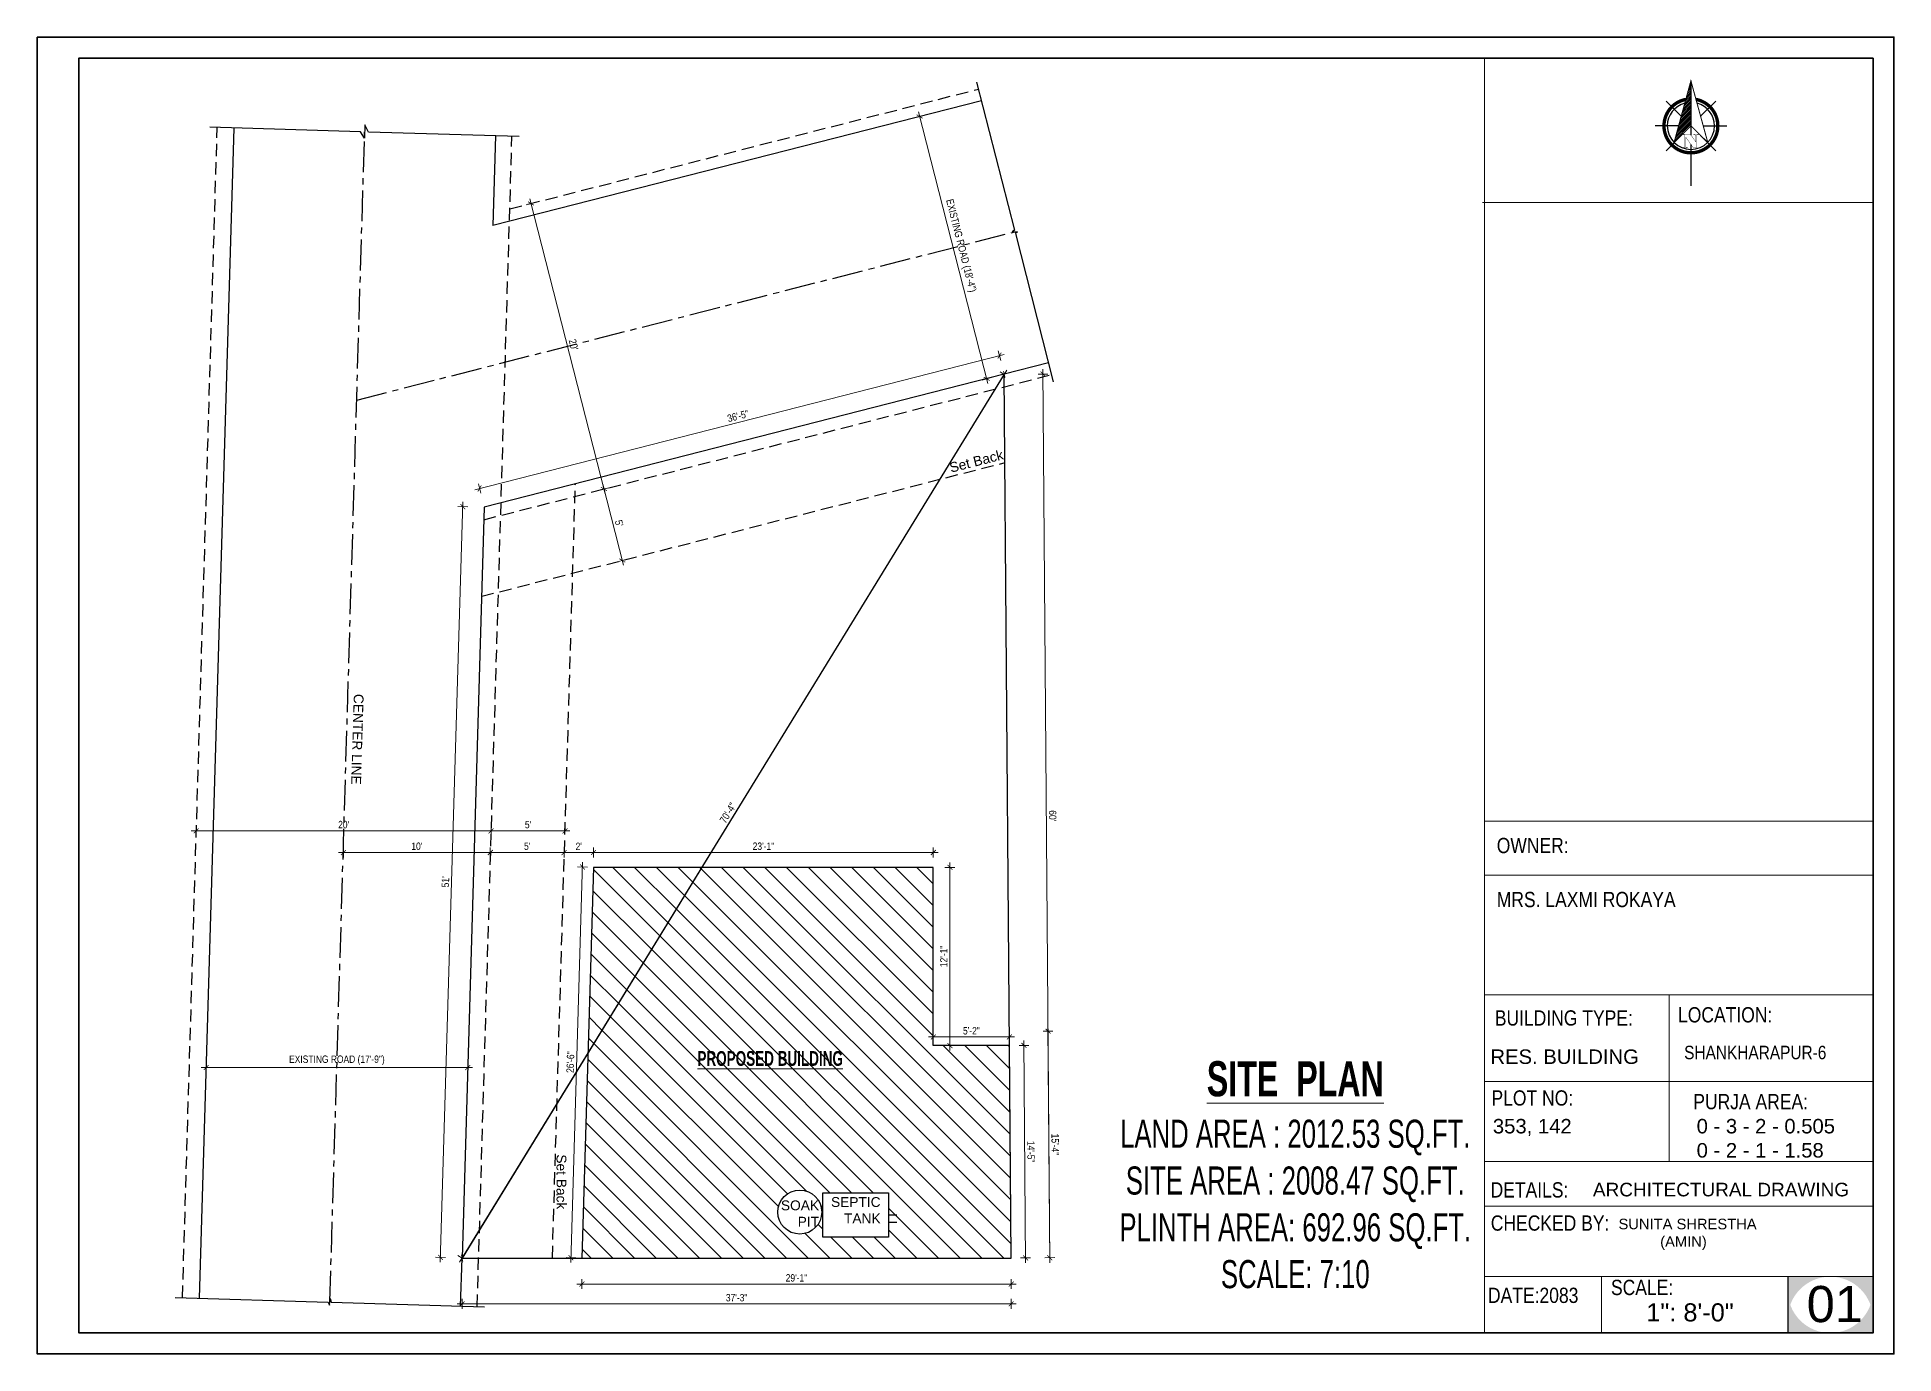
# Model space of a CAD drawing. Header units: inches. Extents: x -4962553 to -4957717, y -3263817 to -3261572.
# Drawn here: x -4958775 to -4957717, y -3263588 to -3262837 of the extents above; entities that cross this region are included whole.
import ezdxf

# ---------------------------------------------------------------- set-up
doc = ezdxf.new("R2010")
doc.units = ezdxf.units.IN
doc.header["$LTSCALE"] = 2
doc.header["$MEASUREMENT"] = 0
doc.header["$PDMODE"] = 34
doc.linetypes.add('CENTER', pattern=[2, 1.25, -0.25, 0.25, -0.25])
doc.linetypes.add('HIDDEN', pattern=[0.375, 0.25, -0.125])
doc.layers.get('0').update_dxf_attribs({"linetype": 'CONTINUOUS'})
doc.layers.get('DEFPOINTS').update_dxf_attribs({"color": 141, "linetype": 'CONTINUOUS'})
doc.layers.add('A-Hatch', color=7, linetype='CONTINUOUS')
doc.layers.add('furniture', color=31, linetype='CONTINUOUS')
for name, color, linetype, lineweight in [('DIM 1-100', 4, 'CONTINUOUS', 13), ('DIMENTION', 140, 'CONTINUOUS', 0), ('Rebars', 1, 'CONTINUOUS', 13), ('Siteplan', 7, 'CONTINUOUS', 30), ('TEXT', 181, 'CONTINUOUS', 25), ('Text-100.w', 254, 'CONTINUOUS', 9), ('TEXTLAYER', 7, 'CONTINUOUS', 18), ('Toilet', 7, 'CONTINUOUS', 25)]:
    doc.layers.add(name, color=color, linetype=linetype, lineweight=lineweight)
doc.layers.add('Normal Wall', color=7, linetype='CONTINUOUS', lineweight=35, true_color=0xffaf89)
doc.layers.add('Rear Wall', color=7, linetype='CONTINUOUS', lineweight=20, true_color=0xd4e480)
doc.styles.add('Arial', font='arial.ttf', dxfattribs={"width": 0.8, "height": 12})
doc.styles.get("Standard").update_dxf_attribs({"font": 'ARIALN.TTF'})
doc.styles.add('SwissBT', font='swiss.ttf', dxfattribs={"height": 12})
doc.dimstyles.new('1 by 96', dxfattribs={"dimtxt": 6, "dimasz": 4, "dimexe": 4, "dimexo": 4, "dimgap": 2, "dimtad": 1, "dimdec": 0, "dimzin": 0, "dimdsep": 46, "dimlunit": 4, "dimtxsty": 'Standard', "dimblk": 'ARCHTICK', "dimcen": 0, "dimdle": 4, "dimadec": 0, "dimazin": 0, "dimtfac": 1, "dimtdec": 0, "dimtix": 1, "dimtofl": 0, "dimtmove": 1, "dimatfit": 3, "dimldrblk": 'ARCHTICK', "dimfxl": 4, "dimfxlon": 1, "dimtolj": 1, "dimtzin": 0, "dimlwd": -1, "dimlwe": -1, "dimarcsym": 0})
pattern_1 = [(315, (4974962.563, 3267103.765), (8.838834765, 8.838834765), [])]

msp = doc.modelspace()

# ---------------------------------------------------------------- texts
at = {"color": 0}
for s, p in [('OWNER:', (-4957943, -3263302.5)), ('LOCATION:', (-4957839.7, -3263399))]:
    msp.add_text(s, height=8.7, dxfattribs=at).set_placement(p)
at = {"layer": 'TEXT', "color": 0}
for s, height, p in [('OWNER:', 8.7, (-4957943, -3263302.5)), ('MRS. LAXMI ROKAYA', 8.704, (-4957943, -3263333.3)), ('LOCATION:', 8.7, (-4957839.7, -3263399)), ('CHECKED BY:', 8.704, (-4957946.4, -3263517.7)), ('DATE:2083', 8.7, (-4957948, -3263558.9)), ('SCALE:', 8.7, (-4957877.9, -3263554.4)), ('SCALE:', 8.7, (-4957877.9, -3263554.4))]:
    msp.add_text(s, height=height, dxfattribs=at).set_placement(p)
at = {"layer": 'TEXT', "color": 0, "attachment_point": 1}
for s, insert, char_height, width in [('BUILDING TYPE:', (-4957944.1, -3263392.1), 8.704, 148.555), ('BUILDING TYPE:', (-4957944.1, -3263392.1), 8.704, 148.555), ('PLOT NO: ', (-4957946, -3263437.7), 8.7, 138.027), ('PLOT NO: ', (-4957946, -3263437.7), 8.7, 138.027), ('PURJA AREA:', (-4957831, -3263439.8), 8.704, 197.582), ('PURJA AREA:', (-4957831, -3263439.8), 8.704, 197.582), ('DETAILS: ', (-4957946.5, -3263490.1), 8.7, 138.027)]:
    msp.add_mtext(s, dxfattribs=dict(at, insert=insert, char_height=char_height, width=width))
at = {"layer": 'TEXT', "color": 0, "attachment_point": 1, "style": 'SwissBT'}
for s, insert, char_height, width in [('RES. BUILDING', (-4957946.6, -3263414.4), 8.256, 163.214), ('353, 142', (-4957945.2, -3263454), 8.26, 163.214), ('0 - 3 - 2 - 0.505\\P0 - 2 - 1 - 1.58', (-4957829.1, -3263454), 8.256, 81.331), ('01', (-4957766.4, -3263549.2), 20.64, 20.158)]:
    msp.add_mtext(s, dxfattribs=dict(at, insert=insert, char_height=char_height, width=width))
at = {"layer": 'TEXT', "color": 0, "linetype": 'ByBlock', "insert": (-4957836.2, -3263412.3), "char_height": 7.671, "attachment_point": 1}
msp.add_mtext_dynamic_manual_height_columns('SHANKHARAPUR-6', width=381.035, gutter_width=1.53, heights=[0], dxfattribs=at)
at = {"layer": 'TEXT', "color": 0, "linetype": 'ByBlock', "style": 'SwissBT'}
for s, insert, char_height, width, attachment_point in [('ARCHITECTURAL DRAWING', (-4957888.2, -3263490.4), 7.74, 268.532, 1), ('  SUNITA SHRESTHA\\P(AMIN)', (-4957836.6, -3263510.9), 6, 88.549, 2)]:
    msp.add_mtext(s, dxfattribs=dict(at, insert=insert, char_height=char_height, width=width, attachment_point=attachment_point))
at = {"layer": 'TEXT', "color": 0, "ltscale": 0.5, "insert": (-4957857.8, -3263559.1), "char_height": 10.32, "width": 127.534, "attachment_point": 1, "style": 'SwissBT'}
msp.add_mtext('1": 8\'-0"', dxfattribs=at)
msp.add_mtext('1": 8\'-0"', dxfattribs=at)
at = {"layer": 'Text-100.w', "insert": (-4958057.8, -3263421.1), "char_height": 20, "width": 569.102, "attachment_point": 2, "style": 'Arial'}
msp.add_mtext('\\A1;{\\fArial Narrow|b1|i0|c0|p34;\\LSITE  PLAN\\P\\fArial Narrow|b0|i0|c0|p34;\\H0.8x;\\lLAND AREA : 2012.53 SQ.FT.\\PSITE AREA : 2008.47 SQ.FT.\\PPLINTH AREA: 692.96 SQ.FT.\\PSCALE: 7:10}', dxfattribs=at)

# ---------------------------------------------------------------- blocks, each defined once
blk = doc.blocks.new('*X436')
at = {"color": 0}
for p, q in [((145.96, -414.6), (147.62, -412.94)), ((146.16, -413.87), (147.62, -412.41)), ((146.36, -413.14), (147.62, -411.88)), ((146.55, -412.41), (147.62, -411.35)), ((146.75, -411.68), (147.62, -410.82)), ((146.95, -410.95), (147.62, -410.29)), ((147.15, -410.22), (147.62, -409.76)), ((147.35, -409.49), (147.62, -409.23)), ((147.55, -408.76), (147.62, -408.7)), ((143.76, -422.63), (147.62, -418.77)), ((143.96, -421.9), (147.62, -418.24)), ((144.16, -421.17), (147.62, -417.71)), ((144.36, -420.44), (147.62, -417.18)), ((144.56, -419.71), (147.62, -416.65)), ((144.76, -418.98), (147.62, -416.12)), ((144.96, -418.25), (147.62, -415.59)), ((145.16, -417.52), (147.62, -415.06)), ((145.36, -416.79), (147.62, -414.53)), ((145.56, -416.06), (147.62, -414)), ((145.76, -415.33), (147.62, -413.47)), ((142.76, -426.28), (147.62, -421.42)), ((142.96, -425.55), (147.62, -420.89)), ((143.16, -424.82), (147.62, -420.36)), ((143.36, -424.09), (147.62, -419.83)), ((143.56, -423.36), (147.62, -419.3))]:
    blk.add_line(p, q, dxfattribs=at)
blk = doc.blocks.new('NORTH_15')
for p, q in [((-2.87, 2.87), (-7.37, 7.37)), ((0, 3.66), (0, 10.62)), ((2.87, 2.87), (7.37, 7.37)), ((-13.37, 0), (2.72, 0)), ((5.49, 0), (17.83, 0)), ((-2.87, -2.87), (-7.37, -7.37)), ((0, -3.66), (0, -10.62)), ((2.87, -2.87), (7.37, -7.37))]:
    blk.add_line(p, q)
at = {"const_width": 1}
for points in [[(0, -8, 1), (0, 8, 0.359415), (-7.86, 1.52, 1)], [(-7.86, -1.52, 0.359415), (0, -8, 1)]]:
    blk.add_lwpolyline(points, format="xyb", dxfattribs=at)
for points, const_width in [([(4.96, -5.01), (-13.37, 0), (4.9, 5), (0, 0), (4.96, -5.01)], 0.3), ([(5.93, -1.55), (6, -1.55), (6.07, -1.54), (6.13, -1.53), (6.17, -1.52), (6.22, -1.51), (6.26, -1.49), (6.28, -1.47), (6.3, -1.45), (6.32, -1.42), (6.33, -1.39), (6.35, -1.34), (6.36, -1.29), (6.37, -1.23), (6.38, -1.16), (6.38, -1.08), (6.38, -1), (6.54, -1), (6.54, -2.34), (6.38, -2.34), (6.38, -2.3), (6.38, -2.23), (6.38, -2.16), (6.37, -2.09), (6.36, -2.04), (6.35, -1.99), (6.33, -1.95), (6.32, -1.91), (6.3, -1.88), (6.28, -1.86), (6.26, -1.83), (6.22, -1.81), (6.18, -1.8), (6.13, -1.78), (6.07, -1.77), (6.01, -1.76), (5.95, -1.76), (2.66, -1.76), (2.66, -2.34), (2.5, -2.34), (2.5, -0.16), (4.71, 1.44), (3.14, 1.44), (3.07, 1.44), (3, 1.43), (2.94, 1.42), (2.89, 1.41), (2.85, 1.4), (2.81, 1.38), (2.78, 1.36), (2.76, 1.34), (2.74, 1.31), (2.72, 1.27), (2.7, 1.22), (2.69, 1.17), (2.68, 1.11), (2.67, 1.04), (2.66, 0.97), (2.66, 0.89), (2.66, 0.87), (2.5, 0.87), (2.5, 2.21), (2.66, 2.21), (2.66, 2.17), (2.66, 2.09), (2.67, 2.03), (2.68, 1.97), (2.69, 1.91), (2.7, 1.86), (2.71, 1.82), (2.73, 1.78), (2.75, 1.76), (2.77, 1.74), (2.8, 1.72), (2.85, 1.7), (2.89, 1.68), (2.94, 1.67), (3, 1.66), (3.07, 1.66), (3.14, 1.66), (6.54, 1.66), (6.54, 0.75), (3.33, -1.55), (5.93, -1.55), (5.93, -1.55)], 0.1)]:
    blk.add_lwpolyline(points, dxfattribs=dict(const_width=const_width))
for start, end in [(90, 164.973), (270, 90), (195.027, 270)]:
    blk.add_arc((0, 0), 7, start, end)
at = {"rotation": 90}
blk.add_blockref('*X436', (-421.89, -147.62), dxfattribs=at)
blk = doc.blocks.new('A$C0BDB7EE9')
at = {"layer": 'Siteplan', "xscale": 2.999999999999779, "yscale": 2.999999999999779, "zscale": 2.999999999999779, "rotation": 247.8612575918487}
blk.add_blockref('NORTH_15', (20.2, 49.5), dxfattribs=at)
blk = doc.blocks.new('A$C327B4BBD')
at = {"layer": 'DIMENTION', "ltscale": 0.3, "xscale": 1.171875000000082, "yscale": 1.171875000000082, "zscale": 1.171875000000082, "rotation": 112.1387424081494}
blk.add_blockref('A$C0BDB7EE9', (16.1, 0), dxfattribs=at)
blk = doc.blocks.new('_ArchTick')
at = {"color": 0, "linetype": 'ByBlock', "const_width": 0.15}
blk.add_lwpolyline([(-0.5, -0.5), (0.5, 0.5)], dxfattribs=at)
blk = doc.blocks.new('*D1543')
at = {"layer": 'DEFPOINTS', "color": 0, "ltscale": 0.5, "transparency": 16777216}
for p in [(-4956739.3, -3262844.5), (-4957180.7, -3263564), (-4957180.7, -3263564)]:
    blk.add_point(p, dxfattribs=at)
at = {"layer": 'DIM 1-100', "color": 0, "ltscale": 0.5, "transparency": 16777216}
for p, q in [((-4956737.2, -3262841), (-4957182.8, -3263567.4)), ((-4956739.3, -3262844.5), (-4956742.7, -3262842.4)), ((-4957180.7, -3263564), (-4957184.1, -3263561.9))]:
    blk.add_line(p, q, dxfattribs=at)
at = {"layer": 'DIM 1-100', "color": 0, "ltscale": 0.5, "transparency": 16777216, "xscale": 4, "yscale": 4, "zscale": 4}
for p, rotation in [((-4956739.3, -3262844.5), 58.47003300398777), ((-4957180.7, -3263564), 238.4700330039878)]:
    blk.add_blockref('_ArchTick', p, dxfattribs=dict(at, rotation=rotation))
at = {"layer": 'DIM 1-100', "color": 0, "ltscale": 0.5, "transparency": 16777216, "insert": (-4956964.3, -3263201.6), "char_height": 6, "attachment_point": 5, "rotation": 58.47}
blk.add_mtext('\\A1;70\'-4"', dxfattribs=at)
blk = doc.blocks.new('*D1544')
at = {"layer": 'DEFPOINTS', "color": 0, "ltscale": 0.5, "transparency": 16777216}
for p in [(-4957073.7, -3263233.8), (-4957073.7, -3263245.9), (-4956797.1, -3263245.9)]:
    blk.add_point(p, dxfattribs=at)
at = {"layer": 'DIM 1-100', "color": 0, "ltscale": 0.5, "transparency": 16777216}
for p, q in [((-4956793.1, -3263233.8), (-4957077.7, -3263233.8)), ((-4957073.7, -3263237.8), (-4957073.7, -3263229.8)), ((-4956797.1, -3263237.8), (-4956797.1, -3263229.8))]:
    blk.add_line(p, q, dxfattribs=at)
at = {"layer": 'DIM 1-100', "color": 0, "ltscale": 0.5, "transparency": 16777216, "xscale": 4, "yscale": 4, "zscale": 4, "rotation": 180}
blk.add_blockref('_ArchTick', (-4957073.7, -3263233.8), dxfattribs=at)
at = {"layer": 'DIM 1-100', "color": 0, "ltscale": 0.5, "transparency": 16777216, "xscale": 4, "yscale": 4, "zscale": 4}
blk.add_blockref('_ArchTick', (-4956797.1, -3263233.8), dxfattribs=at)
at = {"layer": 'DIM 1-100', "color": 0, "ltscale": 0.5, "transparency": 16777216, "insert": (-4956935.4, -3263228.7), "char_height": 6, "attachment_point": 5}
blk.add_mtext('\\A1;23\'-1"', dxfattribs=at)
blk = doc.blocks.new('*D1545')
at = {"layer": 'DEFPOINTS', "color": 0, "ltscale": 0.5, "transparency": 16777216}
for p in [(-4957073.7, -3263245.9), (-4957092.1, -3263563.7), (-4957083.2, -3263564)]:
    blk.add_point(p, dxfattribs=at)
at = {"layer": 'DIM 1-100', "color": 0, "ltscale": 0.5, "transparency": 16777216}
for p, q in [((-4957082.6, -3263241.6), (-4957092.3, -3263567.7)), ((-4957078.7, -3263245.7), (-4957086.7, -3263245.5)), ((-4957088.1, -3263563.9), (-4957096.1, -3263563.6))]:
    blk.add_line(p, q, dxfattribs=at)
at = {"layer": 'DIM 1-100', "color": 0, "ltscale": 0.5, "transparency": 16777216, "xscale": 4, "yscale": 4, "zscale": 4}
for p, rotation in [((-4957082.7, -3263245.6), 88.29686496680357), ((-4957092.1, -3263563.7), 268.2968649668036)]:
    blk.add_blockref('_ArchTick', p, dxfattribs=dict(at, rotation=rotation))
at = {"layer": 'DIM 1-100', "color": 0, "ltscale": 0.5, "transparency": 16777216, "insert": (-4957092.5, -3263404.5), "char_height": 6, "attachment_point": 5, "rotation": 88.2969}
blk.add_mtext('\\A1;26\'-6"', dxfattribs=at)
blk = doc.blocks.new('*D1546')
at = {"layer": 'DEFPOINTS', "color": 0, "ltscale": 0.5, "transparency": 16777216}
for p in [(-4956797.1, -3263245.9), (-4956783.6, -3263245.9), (-4956797.1, -3263391)]:
    blk.add_point(p, dxfattribs=at)
at = {"layer": 'DIM 1-100', "color": 0, "ltscale": 0.5, "transparency": 16777216}
for p, q in [((-4956787.6, -3263245.9), (-4956779.6, -3263245.9)), ((-4956783.6, -3263395), (-4956783.6, -3263241.9)), ((-4956787.6, -3263391), (-4956779.6, -3263391))]:
    blk.add_line(p, q, dxfattribs=at)
at = {"layer": 'DIM 1-100', "color": 0, "ltscale": 0.5, "transparency": 16777216, "xscale": 4, "yscale": 4, "zscale": 4}
for p, rotation in [((-4956783.6, -3263245.9), 90), ((-4956783.6, -3263391), 270)]:
    blk.add_blockref('_ArchTick', p, dxfattribs=dict(at, rotation=rotation))
at = {"layer": 'DIM 1-100', "color": 0, "ltscale": 0.5, "transparency": 16777216, "insert": (-4956788.6, -3263318.4), "char_height": 6, "attachment_point": 5, "rotation": 90}
blk.add_mtext('\\A1;12\'-1"', dxfattribs=at)
blk = doc.blocks.new('*D1547')
at = {"layer": 'DEFPOINTS', "color": 0, "ltscale": 0.5, "transparency": 16777216}
for p in [(-4956797.1, -3263384), (-4956797.1, -3263391), (-4956735.1, -3263391)]:
    blk.add_point(p, dxfattribs=at)
at = {"layer": 'DIM 1-100', "color": 0, "ltscale": 0.5, "transparency": 16777216}
for p, q in [((-4956731.1, -3263384), (-4956801.1, -3263384)), ((-4956797.1, -3263387), (-4956797.1, -3263380)), ((-4956735.1, -3263387), (-4956735.1, -3263380))]:
    blk.add_line(p, q, dxfattribs=at)
at = {"layer": 'DIM 1-100', "color": 0, "ltscale": 0.5, "transparency": 16777216, "xscale": 4, "yscale": 4, "zscale": 4}
for p, rotation in [((-4956797.1, -3263384), 180.000342055411), ((-4956735.1, -3263384), 0.0003420554109556661)]:
    blk.add_blockref('_ArchTick', p, dxfattribs=dict(at, rotation=rotation))
at = {"layer": 'DIM 1-100', "color": 0, "ltscale": 0.5, "transparency": 16777216, "insert": (-4956766.1, -3263379), "char_height": 6, "attachment_point": 5, "rotation": 0.0003}
blk.add_mtext('\\A1;5\'-2"', dxfattribs=at)
blk = doc.blocks.new('*D1548')
at = {"layer": 'DEFPOINTS', "color": 0, "ltscale": 0.5, "transparency": 16777216}
for p in [(-4956735.1, -3263391), (-4956723.3, -3263390.9), (-4956733.7, -3263564)]:
    blk.add_point(p, dxfattribs=at)
at = {"layer": 'DIM 1-100', "color": 0, "ltscale": 0.5, "transparency": 16777216}
for p, q in [((-4956727.3, -3263390.9), (-4956719.3, -3263390.9)), ((-4956722, -3263567.9), (-4956723.3, -3263386.9)), ((-4956726, -3263563.9), (-4956718, -3263563.9))]:
    blk.add_line(p, q, dxfattribs=at)
at = {"layer": 'DIM 1-100', "color": 0, "ltscale": 0.5, "transparency": 16777216, "xscale": 4, "yscale": 4, "zscale": 4}
for p, rotation in [((-4956723.3, -3263390.9), 90.44103127901413), ((-4956722, -3263563.9), 270.4410312790141)]:
    blk.add_blockref('_ArchTick', p, dxfattribs=dict(at, rotation=rotation))
at = {"layer": 'DIM 1-100', "color": 0, "ltscale": 0.5, "transparency": 16777216, "insert": (-4956717.6, -3263477.4), "char_height": 6, "attachment_point": 5, "rotation": 270.441}
blk.add_mtext('\\A1;14\'-5"', dxfattribs=at)
blk = doc.blocks.new('*D1549')
at = {"layer": 'DEFPOINTS', "color": 0, "ltscale": 0.5, "transparency": 16777216}
for p in [(-4957083.2, -3263564), (-4956733.7, -3263564), (-4956733.7, -3263585.2)]:
    blk.add_point(p, dxfattribs=at)
at = {"layer": 'DIM 1-100', "color": 0, "ltscale": 0.5, "transparency": 16777216}
for p, q in [((-4957083.2, -3263581.2), (-4957083.2, -3263589.2)), ((-4956733.7, -3263581.2), (-4956733.7, -3263589.2)), ((-4957087.2, -3263585.2), (-4956729.7, -3263585.2))]:
    blk.add_line(p, q, dxfattribs=at)
at = {"layer": 'DIM 1-100', "color": 0, "ltscale": 0.5, "transparency": 16777216, "xscale": 4, "yscale": 4, "zscale": 4, "rotation": 180}
blk.add_blockref('_ArchTick', (-4957083.2, -3263585.2), dxfattribs=at)
at = {"layer": 'DIM 1-100', "color": 0, "ltscale": 0.5, "transparency": 16777216, "xscale": 4, "yscale": 4, "zscale": 4}
blk.add_blockref('_ArchTick', (-4956733.7, -3263585.2), dxfattribs=at)
at = {"layer": 'DIM 1-100', "color": 0, "ltscale": 0.5, "transparency": 16777216, "insert": (-4956908.5, -3263580.2), "char_height": 6, "attachment_point": 5}
blk.add_mtext('\\A1;29\'-1"', dxfattribs=at)
blk = doc.blocks.new('*D1550')
at = {"layer": 'DEFPOINTS', "color": 0, "ltscale": 0.5, "transparency": 16777216}
for p in [(-4957162.5, -3262952.7), (-4957198.2, -3263563.5), (-4957180.7, -3263564)]:
    blk.add_point(p, dxfattribs=at)
at = {"layer": 'DIM 1-100', "color": 0, "ltscale": 0.5, "transparency": 16777216}
for p, q in [((-4957180, -3262948.2), (-4957198.4, -3263567.5)), ((-4957176.1, -3262952.3), (-4957184.1, -3262952)), ((-4957194.2, -3263563.6), (-4957202.2, -3263563.4))]:
    blk.add_line(p, q, dxfattribs=at)
at = {"layer": 'DIM 1-100', "color": 0, "ltscale": 0.5, "transparency": 16777216, "xscale": 4, "yscale": 4, "zscale": 4}
for p, rotation in [((-4957180.1, -3262952.2), 88.29686496683945), ((-4957198.2, -3263563.5), 268.2968649668395)]:
    blk.add_blockref('_ArchTick', p, dxfattribs=dict(at, rotation=rotation))
at = {"layer": 'DIM 1-100', "color": 0, "ltscale": 0.5, "transparency": 16777216, "insert": (-4957194.2, -3263257.7), "char_height": 6, "attachment_point": 5, "rotation": 88.2969}
blk.add_mtext("\\A1;51'", dxfattribs=at)
blk = doc.blocks.new('*D1551')
at = {"layer": 'DEFPOINTS', "color": 0, "ltscale": 0.5, "transparency": 16777216}
for p in [(-4957180.7, -3263564), (-4956733.7, -3263564), (-4956733.7, -3263601.3)]:
    blk.add_point(p, dxfattribs=at)
at = {"layer": 'DIM 1-100', "color": 0, "ltscale": 0.5, "transparency": 16777216}
for p, q in [((-4957184.7, -3263601.3), (-4956729.7, -3263601.3)), ((-4957180.7, -3263597.3), (-4957180.7, -3263605.3)), ((-4956733.7, -3263597.3), (-4956733.7, -3263605.3))]:
    blk.add_line(p, q, dxfattribs=at)
at = {"layer": 'DIM 1-100', "color": 0, "ltscale": 0.5, "transparency": 16777216, "xscale": 4, "yscale": 4, "zscale": 4, "rotation": 180}
blk.add_blockref('_ArchTick', (-4957180.7, -3263601.3), dxfattribs=at)
at = {"layer": 'DIM 1-100', "color": 0, "ltscale": 0.5, "transparency": 16777216, "xscale": 4, "yscale": 4, "zscale": 4}
blk.add_blockref('_ArchTick', (-4956733.7, -3263601.3), dxfattribs=at)
at = {"layer": 'DIM 1-100', "color": 0, "ltscale": 0.5, "transparency": 16777216, "insert": (-4956957.2, -3263596.3), "char_height": 6, "attachment_point": 5}
blk.add_mtext('\\A1;37\'-3"', dxfattribs=at)
blk = doc.blocks.new('*D1552')
at = {"layer": 'DEFPOINTS', "color": 0, "ltscale": 0.5, "transparency": 16777216}
for p in [(-4956739.3, -3262844.5), (-4956707.8, -3262844.2), (-4956733.7, -3263564)]:
    blk.add_point(p, dxfattribs=at)
at = {"layer": 'DIM 1-100', "color": 0, "ltscale": 0.5, "transparency": 16777216}
for p, q in [((-4956702.3, -3263567.8), (-4956707.9, -3262840.2)), ((-4956711.8, -3262844.2), (-4956703.8, -3262844.2)), ((-4956706.3, -3263563.8), (-4956698.3, -3263563.7))]:
    blk.add_line(p, q, dxfattribs=at)
at = {"layer": 'DIM 1-100', "color": 0, "ltscale": 0.5, "transparency": 16777216, "xscale": 4, "yscale": 4, "zscale": 4}
for p, rotation in [((-4956707.8, -3262844.2), 90.44103127908309), ((-4956702.3, -3263563.8), 270.4410312790831)]:
    blk.add_blockref('_ArchTick', p, dxfattribs=dict(at, rotation=rotation))
at = {"layer": 'DIM 1-100', "color": 0, "ltscale": 0.5, "transparency": 16777216, "insert": (-4956700, -3263203.9), "char_height": 6, "attachment_point": 5, "rotation": 270.441}
blk.add_mtext("\\A1;60'", dxfattribs=at)
blk = doc.blocks.new('*D1553')
at = {"layer": 'DEFPOINTS', "color": 0, "ltscale": 0.5, "transparency": 16777216}
for p in [(-4956739.3, -3262844.5), (-4957166.5, -3262937.4), (-4957162.5, -3262952.7)]:
    blk.add_point(p, dxfattribs=at)
at = {"layer": 'DIM 1-100', "color": 0, "ltscale": 0.5, "transparency": 16777216}
for p, q in [((-4956742.2, -3262833.1), (-4956744.2, -3262825.3)), ((-4956739.3, -3262828.2), (-4957170.3, -3262938.4)), ((-4957165.5, -3262941.3), (-4957167.4, -3262933.5))]:
    blk.add_line(p, q, dxfattribs=at)
at = {"layer": 'DIM 1-100', "color": 0, "ltscale": 0.5, "transparency": 16777216, "xscale": 4, "yscale": 4, "zscale": 4}
for p, rotation in [((-4956743.2, -3262829.2), 14.34184322716212), ((-4957166.5, -3262937.4), 194.3418432271622)]:
    blk.add_blockref('_ArchTick', p, dxfattribs=dict(at, rotation=rotation))
at = {"layer": 'DIM 1-100', "color": 0, "ltscale": 0.5, "transparency": 16777216, "insert": (-4956956.1, -3262878.4), "char_height": 6, "attachment_point": 5, "rotation": 14.3418}
blk.add_mtext('\\A1;36\'-5"', dxfattribs=at)
blk = doc.blocks.new('*D1554')
at = {"layer": 'DEFPOINTS', "color": 0, "ltscale": 0.5, "transparency": 16777216}
for p in [(-4957097.7, -3263233.8), (-4957097.7, -3263245.2), (-4957073.7, -3263245.9)]:
    blk.add_point(p, dxfattribs=at)
at = {"layer": 'DIM 1-100', "color": 0, "ltscale": 0.5, "transparency": 16777216}
for p, q in [((-4957069.7, -3263233.8), (-4957101.7, -3263233.8)), ((-4957097.7, -3263237.8), (-4957097.7, -3263229.8)), ((-4957073.7, -3263237.8), (-4957073.7, -3263229.8))]:
    blk.add_line(p, q, dxfattribs=at)
at = {"layer": 'DIM 1-100', "color": 0, "ltscale": 0.5, "transparency": 16777216, "xscale": 4, "yscale": 4, "zscale": 4, "rotation": 180}
blk.add_blockref('_ArchTick', (-4957097.7, -3263233.8), dxfattribs=at)
at = {"layer": 'DIM 1-100', "color": 0, "ltscale": 0.5, "transparency": 16777216, "xscale": 4, "yscale": 4, "zscale": 4}
blk.add_blockref('_ArchTick', (-4957073.7, -3263233.8), dxfattribs=at)
at = {"layer": 'DIM 1-100', "color": 0, "ltscale": 0.5, "transparency": 16777216, "insert": (-4957085.7, -3263228.8), "char_height": 6, "attachment_point": 5}
blk.add_mtext("\\A1;2'", dxfattribs=at)
blk = doc.blocks.new('*D1555')
at = {"layer": 'DEFPOINTS', "color": 0, "ltscale": 0.5, "transparency": 16777216}
for p in [(-4957277.3, -3263230.3), (-4957277.3, -3263233.8), (-4957157.7, -3263243.4)]:
    blk.add_point(p, dxfattribs=at)
at = {"layer": 'DIM 1-100', "color": 0, "ltscale": 0.5, "transparency": 16777216}
for p, q in [((-4957153.7, -3263233.8), (-4957281.3, -3263233.8)), ((-4957277.3, -3263233.8), (-4957277.3, -3263237.8)), ((-4957157.7, -3263237.8), (-4957157.7, -3263229.8))]:
    blk.add_line(p, q, dxfattribs=at)
at = {"layer": 'DIM 1-100', "color": 0, "ltscale": 0.5, "transparency": 16777216, "xscale": 4, "yscale": 4, "zscale": 4, "rotation": 180}
blk.add_blockref('_ArchTick', (-4957277.3, -3263233.8), dxfattribs=at)
at = {"layer": 'DIM 1-100', "color": 0, "ltscale": 0.5, "transparency": 16777216, "xscale": 4, "yscale": 4, "zscale": 4}
blk.add_blockref('_ArchTick', (-4957157.7, -3263233.8), dxfattribs=at)
at = {"layer": 'DIM 1-100', "color": 0, "ltscale": 0.5, "transparency": 16777216, "insert": (-4957217.5, -3263228.7), "char_height": 6, "attachment_point": 5}
blk.add_mtext("\\A1;10'", dxfattribs=at)
blk = doc.blocks.new('*D1556')
at = {"layer": 'DEFPOINTS', "color": 0, "ltscale": 0.5, "transparency": 16777216}
for p in [(-4957097.7, -3263233.8), (-4957157.7, -3263243.4), (-4957097.7, -3263245.2)]:
    blk.add_point(p, dxfattribs=at)
at = {"layer": 'DIM 1-100', "color": 0, "ltscale": 0.5, "transparency": 16777216}
for p, q in [((-4957161.7, -3263233.8), (-4957093.7, -3263233.8)), ((-4957157.7, -3263237.8), (-4957157.7, -3263229.8)), ((-4957097.7, -3263237.8), (-4957097.7, -3263229.8))]:
    blk.add_line(p, q, dxfattribs=at)
at = {"layer": 'DIM 1-100', "color": 0, "ltscale": 0.5, "transparency": 16777216, "xscale": 4, "yscale": 4, "zscale": 4, "rotation": 180}
blk.add_blockref('_ArchTick', (-4957157.7, -3263233.8), dxfattribs=at)
at = {"layer": 'DIM 1-100', "color": 0, "ltscale": 0.5, "transparency": 16777216, "xscale": 4, "yscale": 4, "zscale": 4}
blk.add_blockref('_ArchTick', (-4957097.7, -3263233.8), dxfattribs=at)
at = {"layer": 'DIM 1-100', "color": 0, "ltscale": 0.5, "transparency": 16777216, "insert": (-4957127.7, -3263228.7), "char_height": 6, "attachment_point": 5}
blk.add_mtext("\\A1;5'", dxfattribs=at)
blk = doc.blocks.new('*D1557')
at = {"layer": 'DEFPOINTS', "color": 0, "ltscale": 0.5, "transparency": 16777216}
for p in [(-4957157.1, -3263216.2), (-4957397.1, -3263219.3), (-4957157.1, -3263223.9)]:
    blk.add_point(p, dxfattribs=at)
at = {"layer": 'DIM 1-100', "color": 0, "ltscale": 0.5, "transparency": 16777216}
for p, q in [((-4957401.1, -3263216.2), (-4957153.1, -3263216.2)), ((-4957397.1, -3263216.2), (-4957397.1, -3263212.2)), ((-4957157.1, -3263219.9), (-4957157.1, -3263212.2))]:
    blk.add_line(p, q, dxfattribs=at)
at = {"layer": 'DIM 1-100', "color": 0, "ltscale": 0.5, "transparency": 16777216, "xscale": 4, "yscale": 4, "zscale": 4, "rotation": 180}
blk.add_blockref('_ArchTick', (-4957397.1, -3263216.2), dxfattribs=at)
at = {"layer": 'DIM 1-100', "color": 0, "ltscale": 0.5, "transparency": 16777216, "xscale": 4, "yscale": 4, "zscale": 4}
blk.add_blockref('_ArchTick', (-4957157.1, -3263216.2), dxfattribs=at)
at = {"layer": 'DIM 1-100', "color": 0, "ltscale": 0.5, "transparency": 16777216, "insert": (-4957277.1, -3263211.1), "char_height": 6, "attachment_point": 5}
blk.add_mtext("\\A1;20'", dxfattribs=at)
blk = doc.blocks.new('*D1558')
at = {"layer": 'DEFPOINTS', "color": 0, "ltscale": 0.5, "transparency": 16777216}
for p in [(-4957096.9, -3263216.2), (-4957157.1, -3263223.9), (-4957096.9, -3263219.1)]:
    blk.add_point(p, dxfattribs=at)
at = {"layer": 'DIM 1-100', "color": 0, "ltscale": 0.5, "transparency": 16777216}
for p, q in [((-4957161.1, -3263216.2), (-4957092.9, -3263216.2)), ((-4957157.1, -3263219.9), (-4957157.1, -3263212.2)), ((-4957096.9, -3263216.2), (-4957096.9, -3263212.2))]:
    blk.add_line(p, q, dxfattribs=at)
at = {"layer": 'DIM 1-100', "color": 0, "ltscale": 0.5, "transparency": 16777216, "xscale": 4, "yscale": 4, "zscale": 4, "rotation": 180}
blk.add_blockref('_ArchTick', (-4957157.1, -3263216.2), dxfattribs=at)
at = {"layer": 'DIM 1-100', "color": 0, "ltscale": 0.5, "transparency": 16777216, "xscale": 4, "yscale": 4, "zscale": 4}
blk.add_blockref('_ArchTick', (-4957096.9, -3263216.2), dxfattribs=at)
at = {"layer": 'DIM 1-100', "color": 0, "ltscale": 0.5, "transparency": 16777216, "insert": (-4957127, -3263211.1), "char_height": 6, "attachment_point": 5}
blk.add_mtext("\\A1;5'", dxfattribs=at)
blk = doc.blocks.new('*D1559')
at = {"layer": 'DEFPOINTS', "color": 0, "ltscale": 0.5, "transparency": 16777216}
for p in [(-4957086, -3262943.2), (-4957071.2, -3263001.3), (-4957050.3, -3262996)]:
    blk.add_point(p, dxfattribs=at)
at = {"layer": 'DIM 1-100', "color": 0, "ltscale": 0.5, "transparency": 16777216}
for p, q in [((-4957069.1, -3262938.8), (-4957061.3, -3262936.9)), ((-4957066.2, -3262934), (-4957049.3, -3262999.9)), ((-4957054.2, -3262997), (-4957046.5, -3262995))]:
    blk.add_line(p, q, dxfattribs=at)
at = {"layer": 'DIM 1-100', "color": 0, "ltscale": 0.5, "transparency": 16777216, "xscale": 4, "yscale": 4, "zscale": 4}
for p, rotation in [((-4957065.2, -3262937.8), 104.3418432280204), ((-4957050.3, -3262996), 284.3418432280204)]:
    blk.add_blockref('_ArchTick', p, dxfattribs=dict(at, rotation=rotation))
at = {"layer": 'DIM 1-100', "color": 0, "ltscale": 0.5, "transparency": 16777216, "insert": (-4957052.9, -3262965.7), "char_height": 6, "attachment_point": 5, "rotation": 284.3418}
blk.add_mtext("\\A1;5'", dxfattribs=at)
blk = doc.blocks.new('*D1560')
at = {"layer": 'DEFPOINTS', "color": 0, "ltscale": 0.5, "transparency": 16777216}
for p in [(-4957141.8, -3262709.7), (-4957124.6, -3262705.3), (-4957071, -3262939.3)]:
    blk.add_point(p, dxfattribs=at)
at = {"layer": 'DIM 1-100', "color": 0, "ltscale": 0.5, "transparency": 16777216}
for p, q in [((-4957128.5, -3262706.3), (-4957120.8, -3262704.3)), ((-4957064.2, -3262941.7), (-4957125.6, -3262701.5)), ((-4957067.1, -3262938.3), (-4957061.3, -3262936.9))]:
    blk.add_line(p, q, dxfattribs=at)
at = {"layer": 'DIM 1-100', "color": 0, "ltscale": 0.5, "transparency": 16777216, "xscale": 4, "yscale": 4, "zscale": 4}
for p, rotation in [((-4957124.6, -3262705.3), 104.3418432279785), ((-4957065.2, -3262937.8), 284.3418432279785)]:
    blk.add_blockref('_ArchTick', p, dxfattribs=dict(at, rotation=rotation))
at = {"layer": 'DIM 1-100', "color": 0, "ltscale": 0.5, "transparency": 16777216, "insert": (-4957090, -3262820.3), "char_height": 6, "attachment_point": 5, "rotation": 284.3418}
blk.add_mtext("\\A1;20'", dxfattribs=at)
blk = doc.blocks.new('*D1542')
at = {"layer": 'DEFPOINTS', "color": 0, "ltscale": 0.5, "transparency": 16777216}
for p in [(-4957389, -3263403.1), (-4957176.1, -3263408.9), (-4957176.1, -3263409.4)]:
    blk.add_point(p, dxfattribs=at)
at = {"layer": 'DIM 1-100', "color": 0, "ltscale": 0.5, "transparency": 16777216}
for p, q in [((-4957393, -3263408.9), (-4957172.1, -3263408.9)), ((-4957389, -3263407.1), (-4957389, -3263412.9)), ((-4957176.1, -3263408.9), (-4957176.1, -3263404.9))]:
    blk.add_line(p, q, dxfattribs=at)
at = {"layer": 'DIM 1-100', "color": 0, "ltscale": 0.5, "transparency": 16777216, "xscale": 4, "yscale": 4, "zscale": 4, "rotation": 180}
blk.add_blockref('_ArchTick', (-4957389, -3263408.9), dxfattribs=at)
at = {"layer": 'DIM 1-100', "color": 0, "ltscale": 0.5, "transparency": 16777216, "xscale": 4, "yscale": 4, "zscale": 4}
blk.add_blockref('_ArchTick', (-4957176.1, -3263408.9), dxfattribs=at)
at = {"layer": 'DIM 1-100', "color": 0, "ltscale": 0.5, "transparency": 16777216, "insert": (-4957282.6, -3263403), "char_height": 6, "attachment_point": 5}
blk.add_mtext('\\A1;EXISTING ROAD (17\'-9")', dxfattribs=at)
blk = doc.blocks.new('*D1541')
at = {"layer": 'DEFPOINTS', "color": 0, "ltscale": 0.5, "transparency": 16777216}
for p in [(-4956956.8, -3262672.5), (-4956753.6, -3262848.1), (-4956902.2, -3262886.1)]:
    blk.add_point(p, dxfattribs=at)
at = {"layer": 'DIM 1-100', "color": 0, "ltscale": 0.5, "transparency": 16777216}
for p, q in [((-4956812.1, -3262635.5), (-4956804.3, -3262633.5)), ((-4956809.2, -3262630.6), (-4956752.6, -3262852)), ((-4956757.4, -3262849.1), (-4956749.7, -3262847.1))]:
    blk.add_line(p, q, dxfattribs=at)
at = {"layer": 'DIM 1-100', "color": 0, "ltscale": 0.5, "transparency": 16777216, "xscale": 4, "yscale": 4, "zscale": 4}
for p, rotation in [((-4956808.2, -3262634.5), 104.3418432270881), ((-4956753.6, -3262848.1), 284.3418432270881)]:
    blk.add_blockref('_ArchTick', p, dxfattribs=dict(at, rotation=rotation))
at = {"layer": 'DIM 1-100', "color": 0, "ltscale": 0.5, "transparency": 16777216, "insert": (-4956775.1, -3262739.8), "char_height": 6, "attachment_point": 5, "rotation": 284.3418}
blk.add_mtext('\\A1;EXISTING ROAD (18\'-4")', dxfattribs=at)
blk = doc.blocks.new('*D1540')
at = {"layer": 'DEFPOINTS', "color": 0, "ltscale": 0.5, "transparency": 16777216}
for p in [(-4956797.1, -3263380), (-4956703.7, -3263379.3), (-4956733.7, -3263564)]:
    blk.add_point(p, dxfattribs=at)
at = {"layer": 'DIM 1-100', "color": 0, "ltscale": 0.5, "transparency": 16777216}
for p, q in [((-4956707.7, -3263379.4), (-4956699.7, -3263379.3)), ((-4956702.3, -3263567.8), (-4956703.8, -3263375.3)), ((-4956706.3, -3263563.8), (-4956698.3, -3263563.7))]:
    blk.add_line(p, q, dxfattribs=at)
at = {"layer": 'DIM 1-100', "color": 0, "ltscale": 0.5, "transparency": 16777216, "xscale": 4, "yscale": 4, "zscale": 4}
for p, rotation in [((-4956703.7, -3263379.3), 90.44103127909374), ((-4956702.3, -3263563.8), 270.4410312790937)]:
    blk.add_blockref('_ArchTick', p, dxfattribs=dict(at, rotation=rotation))
at = {"layer": 'DIM 1-100', "color": 0, "ltscale": 0.5, "transparency": 16777216, "insert": (-4956697.9, -3263471.5), "char_height": 6, "attachment_point": 5, "rotation": 270.441}
blk.add_mtext('\\A1;15\'-4"', dxfattribs=at)
blk = doc.blocks.new('A$Cb79ef049')
at = {"layer": 'A-Hatch'}
h = blk.add_hatch(dxfattribs=at)
h.set_pattern_fill('ANSI31', color=256, scale=100, angle=-90)
h.set_pattern_definition(pattern_1)
h.paths.add_polyline_path([(617.2, 359.4), (428.7, 359.4), (336.1, 208.4), (331.1, 41.3), (680.6, 41.3), (679.2, 214.3), (617.2, 214.3)])
h.paths.add_polyline_path([(580.8, 94.4), (580.8, 58.4), (527.2, 58.4), (526.4, 78.7, -1), (490.6, 78.7, -1), (526.4, 78.7), (527.2, 94.4)], flags=16)
h.paths.add_polyline_path([(491.2, 62.4), (526.5, 62.4), (526.5, 92.2), (491.2, 92.2)], flags=24)
h.paths.add_polyline_path([(532.4, 65), (576.8, 65), (576.8, 94.9), (532.4, 94.9)], flags=8)
h.paths.add_polyline_path([(422.1, 191.1), (546.6, 191.1), (546.6, 216.3), (422.1, 216.3)], flags=24)
h = blk.add_hatch(dxfattribs=at)
h.set_pattern_fill('ANSI31', color=256, scale=100, angle=-90)
h.set_pattern_definition(pattern_1)
h.paths.add_polyline_path([(428.7, 359.4), (340.6, 359.4), (336.1, 208.4)], flags=17)
h.paths.add_polyline_path([(422.1, 191.1), (546.6, 191.1), (546.6, 216.3), (422.1, 216.3)], flags=24)
at = {"ltscale": 0.5}
for p, q in [((656.3, 983.7), (258.6, 882)), ((47.8, 961.4), (19.5, 8.5)), ((260.7, 955), (258.6, 882)), ((675, 760.9), (233.6, 41.3)), ((711, 770.1), (675, 760.9)), ((232.4, 2.1), (233.6, 41.3))]:
    blk.add_line(p, q, dxfattribs=at)
at = {"linetype": 'Continuous', "ltscale": 0.5}
for points in [[(652.4, 998.9), (683.3, 878.3), (681.3, 876.9), (685.7, 876.8), (684, 875.6), (714.9, 754.8)], [(280.2, 954.5), (157.5, 958.1), (154.4, 963.9), (154.1, 953.1), (151, 958.3), (28.3, 962)], [(0, 9.1), (124.6, 5.3), (125.8, 2.8), (126.1, 8.3), (127.1, 5.3), (251.9, 1.6)]]:
    blk.add_lwpolyline(points, dxfattribs=at)
at = {"ltscale": 0.5}
for points in [[(680.6, 41.3), (675, 760.9), (251.7, 652.6), (233.6, 41.3)], [(617.2, 359.4), (340.6, 359.4), (331.1, 41.3), (680.6, 41.3), (679.2, 214.3), (617.2, 214.3)]]:
    blk.add_lwpolyline(points, close=True, dxfattribs=at)
at = {"layer": 'furniture', "ltscale": 7}
for p, q in [((580.8, 76.4), (587.5, 76.4)), ((580.8, 70.4), (587.5, 70.4))]:
    blk.add_line(p, q, dxfattribs=at)
blk.add_lwpolyline([(527.2, 58.4), (527.2, 94.4), (580.8, 94.4), (580.8, 58.4)], close=True, dxfattribs=at)
blk.add_circle((508.5, 78.7), 17.9, dxfattribs=at)
at = {"layer": 'Toilet', "linetype": 'HIDDEN', "ltscale": 20}
for p, q in [((272.5, 895.6), (653.9, 993.1)), ((6, 8.9), (34.3, 961.8)), ((245.9, 1.7), (274.2, 954.6)), ((251.4, 642.5), (713.4, 760.6)), ((249.6, 580.1), (675.6, 689)), ((307.1, 41.3), (325.8, 671.6))]:
    blk.add_line(p, q, dxfattribs=at)
at = {"layer": 'Toilet', "linetype": 'CENTER', "ltscale": 10}
for p, q in [((126, 5.9), (154.3, 958.2)), ((147.8, 739.9), (683.6, 876.9))]:
    blk.add_line(p, q, dxfattribs=at)
at = {"layer": 'Text-100.w', "insert": (484.4, 209.8), "char_height": 12, "width": 569.102, "attachment_point": 2, "style": 'Arial'}
blk.add_mtext('\\A1;{\\fArial Narrow|b1|i0|c0|p34;\\LPROPOSED BUILDING}', dxfattribs=at)
at = {"layer": 'TEXTLAYER', "ltscale": 5, "char_height": 8, "width": 90.522, "attachment_point": 1}
for s, insert, rotation in [('{\\fArial|b0|i0|c0|p34;Set Back}', (629.6, 688.5), 14.3418), ('{\\fArial|b0|i0|c0|p34;CENTER LINE}', (153.5, 500.5), 268.2969), ('{\\fArial|b0|i0|c0|p34;Set Back}', (318.5, 125.7), 270)]:
    blk.add_mtext(s, dxfattribs=dict(at, insert=insert, rotation=rotation))
at = {"layer": 'TEXTLAYER', "ltscale": 5, "char_height": 8, "width": 90.522, "attachment_point": 3}
for s, insert in [('{\\fArial|b0|i0|c0|p34;SEPTIC \\PTANK}', (574.3, 90.9)), ('{\\fArial|b0|i0|c0|p34;SOAK \\P  PIT}', (524.2, 88.2))]:
    blk.add_mtext(s, dxfattribs=dict(at, insert=insert))
at = {"layer": 'DIM 1-100', "ltscale": 0.5}
dim = blk.add_aligned_dim(p1=(457.4, 932.8), p2=(512.1, 719.2), distance=153.4, text='EXISTING ROAD (18\'-4")', dimstyle='1 by 96', dxfattribs=at)
dim.commit()
dim.dimension.update_dxf_attribs({"geometry": '*D1541', "text_midpoint": (639.2, 865.5), "insert": (4957414.3, 3263605.3)})
for base, p1, p2, angle, picture, middle in [((289.6, 900), (343.3, 666), (272.5, 895.6), 104.3418, '*D1560', (324.3, 785)), ((630.7, 359.4), (617.2, 214.3), (617.2, 359.4), 90, '*D1546', (625.6, 286.9)), ((710.6, 226), (680.6, 41.3), (617.2, 225.3), 270.441, '*D1540', (716.3, 133.8))]:
    dim = blk.add_linear_dim(base=base, p1=p1, p2=p2, angle=angle, dimstyle='1 by 96', dxfattribs=at)
    dim.commit()
    dim.dimension.update_dxf_attribs({"geometry": picture, "text_midpoint": middle, "insert": (4957414.3, 3263605.3)})
for p1, p2, distance, picture, middle in [((675, 760.9), (251.7, 652.6), -15.8, '*D1553', (458.2, 726.9)), ((675, 760.9), (233.6, 41.3), 0, '*D1543', (450, 403.7)), ((680.6, 41.3), (675, 760.9), -31.4, '*D1552', (714.3, 401.4)), ((328.3, 662.1), (343.1, 604), 21.5, '*D1559', (361.4, 639.7)), ((251.7, 652.6), (233.6, 41.3), -17.5, '*D1550', (220.1, 347.6)), ((340.6, 359.4), (331.1, 41.3), -9, '*D1545', (321.8, 200.8)), ((679.2, 214.3), (617.2, 214.3), -7, '*D1547', (648.2, 226.3)), ((680.6, 41.3), (679.2, 214.3), -11.7, '*D1548', (696.7, 127.9))]:
    dim = blk.add_aligned_dim(p1=p1, p2=p2, distance=distance, dimstyle='1 by 96', dxfattribs=at)
    dim.commit()
    dim.dimension.update_dxf_attribs({"geometry": picture, "text_midpoint": middle, "insert": (4957414.3, 3263605.3)})
for base, p1, p2, picture, middle, set_off in [((257.2, 389.1), (17.2, 386), (257.2, 381.4), '*D1557', (137.2, 394.2), (4957414.3, 3263605.3)), ((317.3, 389.1), (257.2, 381.4), (317.3, 386.2), '*D1558', (287.3, 394.2), (4957414.3, 3263605.3)), ((136.9, 371.6), (256.6, 361.9), (136.9, 375.1), '*D1555', (196.8, 376.6), (4957414.3, 3263605.3)), ((316.6, 371.6), (256.6, 361.9), (316.6, 360.2), '*D1556', (286.6, 376.6), (4957414.3, 3263605.3)), ((316.6, 371.6), (340.6, 359.4), (316.6, 360.2), '*D1554', (328.6, 376.6), (4957414.3, 3263605.3)), ((340.6, 371.6), (617.2, 359.4), (340.6, 359.4), '*D1544', (478.9, 376.6), (4957414.3, 3263605.3)), ((680.6, 4), (233.6, 41.3), (680.6, 41.3), '*D1551', (457.1, 9.1), (4957414.3, 3263605.3)), ((680.5618, 20.0862), (331.1049, 41.3107), (680.5618, 41.3107), '*D1549', (505.8334, 25.1497), (4957414.2859, 3263605.3179))]:
    dim = blk.add_linear_dim(base=base, p1=p1, p2=p2, dimstyle='1 by 96', dxfattribs=at)
    dim.commit()
    dim.dimension.update_dxf_attribs({"geometry": picture, "text_midpoint": middle, "insert": set_off})
dim = blk.add_linear_dim(base=(238.2, 196.4), p1=(25.3, 202.2), p2=(238.2, 195.9), text='EXISTING ROAD (17\'-9")', dimstyle='1 by 96', dxfattribs=at)
dim.commit()
dim.dimension.update_dxf_attribs({"geometry": '*D1542', "text_midpoint": (131.7, 202.3), "insert": (4957414.3, 3263605.3)})

# ---------------------------------------------------------------- hatches: boundary and pattern name
msp.add_hatch(color=0).paths.add_polyline_path([(-4957728.6, -3263543.9), (-4957752.9, -3263543.9, -0.414214), (-4957728.6, -3263568.2)])
at = {"layer": 'TEXT'}
for points in [[(-4957752.9, -3263543.9), (-4957777.2, -3263543.9), (-4957777.2, -3263568.2, -0.414214)], [(-4957752.9, -3263543.9), (-4957777.2, -3263543.9), (-4957777.2, -3263568.2, -0.414214)], [(-4957777.2, -3263551.7), (-4957777.2, -3263576), (-4957752.9, -3263576, -0.414214)], [(-4957777.2, -3263551.7), (-4957777.2, -3263576), (-4957752.9, -3263576, -0.414214)], [(-4957728.6, -3263543.9), (-4957752.9, -3263543.9, -0.414214), (-4957728.6, -3263568.2)], [(-4957728.6, -3263551.7, -0.414214), (-4957752.9, -3263576), (-4957728.6, -3263576)], [(-4957728.6, -3263551.7, -0.414214), (-4957752.9, -3263576), (-4957728.6, -3263576)]]:
    msp.add_hatch(color=0, dxfattribs=at).paths.add_polyline_path(points)

# ---------------------------------------------------------------- linework, layer by layer
at = {"color": 0}
msp.add_line((-4957777.2, -3263543.9), (-4957777.2, -3263576), dxfattribs=at)
msp.add_line((-4957777.2, -3263543.9), (-4957777.2, -3263576), dxfattribs=at)
at = {"layer": 'Normal Wall'}
for points in [[(-4958774.7, -3262837.4), (-4957716.7, -3262837.4), (-4957716.7, -3263587.9), (-4958774.7, -3263587.9)], [(-4958774.7, -3262837.4), (-4957716.7, -3262837.4), (-4957716.7, -3263587.9), (-4958774.7, -3263587.9)], [(-4957728.6, -3262849.3), (-4958750.9, -3262849.3), (-4958750.9, -3263576), (-4957728.6, -3263576)], [(-4957728.6, -3262849.3), (-4958750.9, -3262849.3), (-4958750.9, -3263576), (-4957728.6, -3263576)]]:
    msp.add_lwpolyline(points, close=True, dxfattribs=at)
at = {"layer": 'Rear Wall'}
for p, q in [((-4957950, -3263293.6), (-4957950, -3262849.3)), ((-4957951.2, -3262931.6), (-4957728.6, -3262931.6)), ((-4957950, -3263284.3), (-4957728.6, -3263284.3)), ((-4957950, -3263284.3), (-4957728.6, -3263284.3)), ((-4957950, -3263284.3), (-4957728.6, -3263284.3)), ((-4957950, -3263284.3), (-4957728.6, -3263284.3)), ((-4957950, -3263315.1), (-4957728.6, -3263315.1)), ((-4957950, -3263315.1), (-4957728.6, -3263315.1)), ((-4957950, -3263383.2), (-4957728.6, -3263383.2)), ((-4957950, -3263383.2), (-4957728.6, -3263383.2)), ((-4957844.8, -3263383.2), (-4957844.8, -3263478.3)), ((-4957844.8, -3263383.2), (-4957844.8, -3263478.3)), ((-4957950, -3263432.7), (-4957728.6, -3263432.7)), ((-4957950, -3263432.7), (-4957728.6, -3263432.7)), ((-4957950, -3263478.3), (-4957728.6, -3263478.3)), ((-4957950, -3263503.8), (-4957728.6, -3263503.8)), ((-4957950, -3263503.8), (-4957728.6, -3263503.8)), ((-4957950, -3263543.9), (-4957728.6, -3263543.9)), ((-4957950, -3263543.9), (-4957728.6, -3263543.9)), ((-4957883.3, -3263543.9), (-4957883.3, -3263576)), ((-4957883.3, -3263543.9), (-4957883.3, -3263576))]:
    msp.add_line(p, q, dxfattribs=at)
msp.add_lwpolyline([(-4957950, -3263284.3), (-4957728.6, -3263284.3), (-4957728.6, -3263576), (-4957950, -3263576)], close=True, dxfattribs=at)
msp.add_lwpolyline([(-4957950, -3263284.3), (-4957728.6, -3263284.3), (-4957728.6, -3263576), (-4957950, -3263576)], close=True, dxfattribs=at)

# ---------------------------------------------------------------- block references
at = {"ltscale": 0.5, "xscale": 0.7, "yscale": 0.7}
msp.add_blockref('A$Cb79ef049', (-4958696.1, -3263562.2), dxfattribs=at)
at = {"layer": 'Rebars', "xscale": 0.5459999999999999, "yscale": 0.5459999999999999, "zscale": 0.5459999999999999, "rotation": 270}
msp.add_blockref('A$C327B4BBD', (-4957832.4, -3262913.4), dxfattribs=at)

msp.set_redraw_order([(e.dxf.handle, doc.entitydb.next_handle()) for e in msp.query("TEXT MTEXT ATTDEF DIMENSION ARC_DIMENSION")])  # texts and dimensions are drawn at this point

doc.saveas('drawing.dxf')
